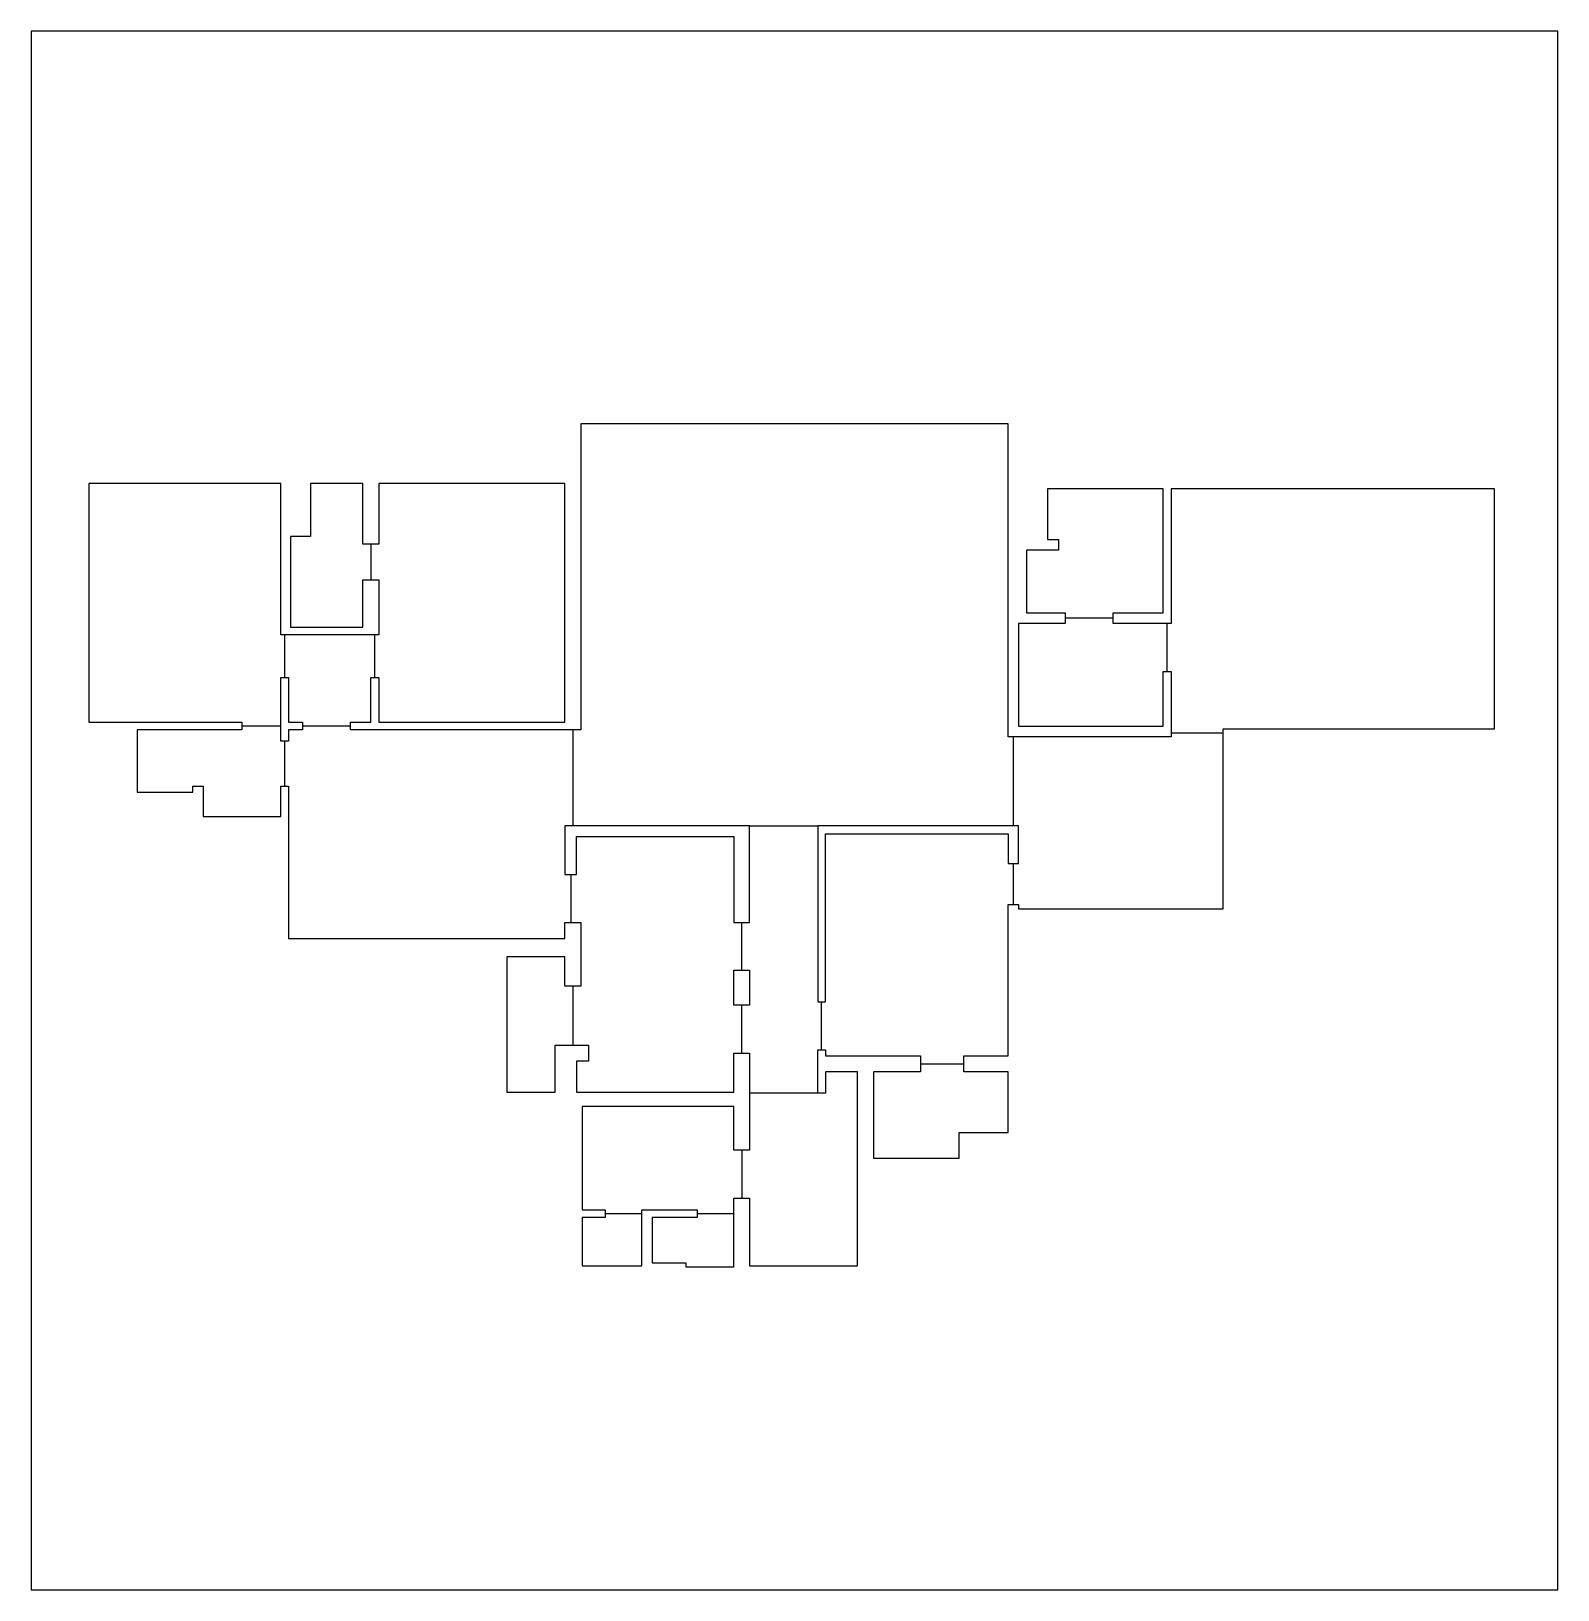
# Model space of a CAD drawing. Header units: millimetres. Extents: x -178592 to 87348, y -1412 to 59448.
# Drawn here: x 29116 to 58232, y 0 to 29724 of the extents above; entities that cross this region are included whole.
import ezdxf

# ---------------------------------------------------------------- set-up
doc = ezdxf.new("R2010")
doc.units = ezdxf.units.MM
doc.layers.get('Defpoints').update_dxf_attribs({"color": 211})

msp = doc.modelspace()

# ---------------------------------------------------------------- linework, layer by layer
at = {"layer": 'Defpoints'}
for points in [[(29115.8, 0), (58231.7, 0), (58231.7, 29723.9), (29115.8, 29723.9)], [(42816.3, 6178.9), (44876.3, 6178.9), (44876.3, 9878.9), (44266.3, 9878.9), (44266.3, 9468.9), (44116.3, 9468.9), (44116.3, 10296.4), (44266.3, 10296.4), (44266.3, 10183.9), (46076.3, 10183.9), (46076.3, 9878.9), (45181.3, 9878.9), (45181.3, 8228.9), (46816.3, 8228.9), (46816.3, 8718.9), (47746.3, 8718.9), (47746.3, 9878.9), (46906.3, 9878.9), (46906.3, 10183.9), (47746.3, 10183.9), (47746.3, 13068.9), (47946.3, 13068.9), (47946.3, 12988.9), (51846.3, 12988.9), (51846.3, 16418.9), (57026.3, 16418.9), (57026.3, 20998.9), (50856.3, 20998.9), (50856.3, 18428.9), (49748.8, 18428.9), (49748.8, 18628.9), (50706.3, 18628.9), (50706.3, 20998.9), (48496.3, 20998.9), (48496.3, 20028.9), (48706.3, 20028.9), (48706.3, 19828.9), (48096.3, 19828.9), (48096.3, 18628.9), (48833.8, 18628.9), (48833.8, 18428.9), (47946.3, 18428.9), (47946.3, 16468.9), (50706.3, 16468.9), (50706.3, 17513.9), (50856.3, 17513.9), (50856.3, 16268.9), (47746.3, 16268.9), (47746.3, 22238.9), (39601.3, 22238.9), (39601.3, 16398.9), (35203.8, 16398.9), (35203.8, 16548.9), (35596.3, 16548.9), (35596.3, 17398.9), (35746.3, 17398.9), (35746.3, 16548.9), (39296.3, 16548.9), (39296.3, 21098.9), (35746.3, 21098.9), (35746.3, 19938.9), (35441.3, 19938.9), (35441.3, 21098.9), (34441.3, 21098.9), (34441.3, 20088.9), (34061.3, 20088.9), (34061.3, 18358.9), (35441.3, 18358.9), (35441.3, 19258.9), (35746.3, 19258.9), (35746.3, 18208.9), (33876.3, 18208.9), (33876.3, 21098.9), (30216.3, 21098.9), (30216.3, 16548.9), (33136.3, 16548.9), (33136.3, 16398.9), (31136.3, 16398.9), (31136.3, 15208.9), (32196.3, 15208.9), (32196.3, 15328.9), (32396.3, 15328.9), (32396.3, 14748.9), (33876.3, 14748.9), (33876.3, 15323.9), (34026.3, 15323.9), (34026.3, 12418.9), (39296.3, 12418.9), (39296.3, 12726.4), (39601.3, 12726.4), (39601.3, 11508.9), (39296.3, 11508.9), (39296.3, 12068.9), (38186.3, 12068.9), (38186.3, 9488.9), (39106.3, 9488.9), (39106.3, 10383.9), (39746.3, 10383.9), (39746.3, 10078.9), (39516.3, 10078.9), (39516.3, 9488.9), (42516.3, 9488.9), (42516.3, 10236.4), (42816.3, 10236.4), (42816.3, 8381.4), (42516.3, 8381.4), (42516.3, 9218.9), (39621.3, 9218.9), (39621.3, 7248.9), (40061.3, 7248.9), (40061.3, 7098.9), (39621.3, 7098.9), (39621.3, 6178.9), (40761.3, 6178.9), (40761.3, 7248.9), (41816.3, 7248.9), (41816.3, 7098.9), (40961.3, 7098.9), (40961.3, 6238.9), (41601.3, 6238.9), (41601.3, 6158.9), (42516.3, 6158.9), (42516.3, 7466.4), (42816.3, 7466.4)], [(33876.3, 17398.9), (34026.3, 17398.9), (34026.3, 16548.9), (34288.8, 16548.9), (34288.8, 16398.9), (34026.3, 16398.9), (34026.3, 16183.9), (33876.3, 16183.9)], [(39296.3, 14568.9), (39296.3, 13641.4), (39516.3, 13641.4), (39516.3, 14368.9), (42516.3, 14368.9), (42516.3, 12728.9), (42816.3, 12728.9), (42816.3, 14568.9)], [(44266.3, 14418.9), (47746.3, 14418.9), (47746.3, 13853.9), (47946.3, 13853.9), (47946.3, 14568.9), (44116.3, 14568.9), (44116.3, 11211.4), (44266.3, 11211.4)], [(42816.3, 11151.4), (42516.3, 11151.4), (42516.3, 11818.9), (42816.3, 11818.9)]]:
    msp.add_lwpolyline(points, close=True, dxfattribs=at)
for points in [[(35593.8, 19938.9), (35593.8, 19258.9)], [(49748.8, 18528.9), (48833.8, 18528.9)], [(50781.3, 17513.9), (50781.3, 18428.9)], [(33951.3, 17398.9), (33951.3, 18208.9)], [(35671.3, 17398.9), (35671.3, 18208.9)], [(33136.3, 16473.9), (33876.3, 16473.9)], [(34288.8, 16473.9), (35203.8, 16473.9)], [(39448.8, 16398.9), (39448.8, 14568.9)], [(33951.3, 15323.9), (33951.3, 16183.9)], [(47846.3, 16268.9), (47846.3, 14568.9)], [(50856.3, 16343.9), (51846.3, 16343.9)], [(42816.3, 14568.9), (44116.3, 14568.9)], [(47846.3, 13853.9), (47846.3, 13068.9)], [(39406.3, 13641.4), (39406.3, 12726.4)], [(42666.3, 11818.9), (42666.3, 12728.9)], [(39448.8, 11508.9), (39448.8, 10383.9)], [(42666.3, 10236.4), (42666.3, 11151.4)], [(44191.3, 10296.4), (44191.3, 11211.4)], [(46076.3, 10031.4), (46906.3, 10031.4)], [(44116.3, 9468.9), (42816.3, 9468.9)], [(42666.3, 8381.4), (42666.3, 7466.4)], [(40061.3, 7173.9), (40761.3, 7173.9)], [(41816.3, 7173.9), (42516.3, 7173.9)]]:
    msp.add_lwpolyline(points, dxfattribs=at)

doc.saveas('drawing.dxf')
